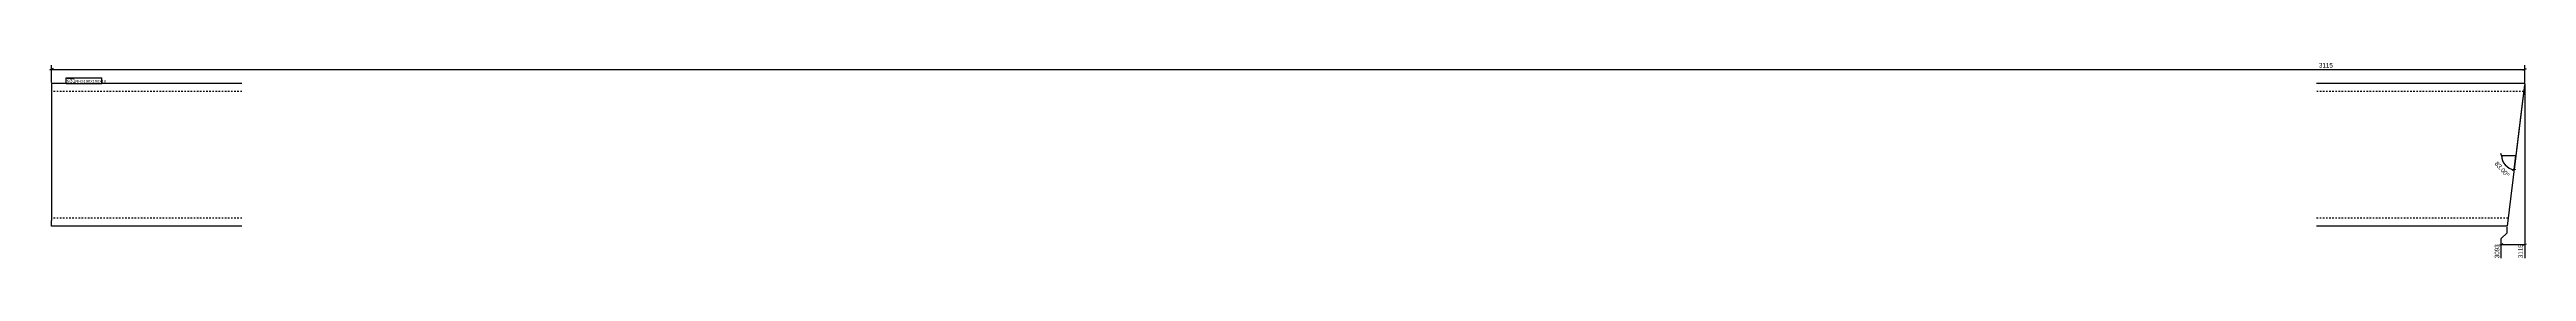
# Model space of a CAD drawing. Header units: millimetres. Extents: x 4 to 3124, y 3 to 252.
import ezdxf

# ---------------------------------------------------------------- set-up
doc = ezdxf.new("R2010")
doc.units = ezdxf.units.MM
doc.linetypes.add('DXK_LINE_DOT2', pattern=[3.9198, 1.9599, -1.9599])
for name, color, linetype in [('MÅLSÆTNING', 7, 'Continuous'), ('STÅL', 7, 'Continuous'), ('TEKST', 7, 'Continuous')]:
    doc.layers.add(name, color=color, linetype=linetype)
doc.styles.add('Arial Narrow', font='ARIALN.TTF', dxfattribs={"height": 0.2})

msp = doc.modelspace()

# ---------------------------------------------------------------- linework, layer by layer
at = {"layer": 'MÅLSÆTNING', "color": 7, "linetype": 'Continuous'}
for p, q in [((9, 243.9), (4.5, 242.1)), ((6.8, 226.5), (6.8, 248.3)), ((6.8, 243), (3121.5, 243)), ((3121.3, 223.5), (3108.2, 116.4)), ((3119.2, 242.1), (3123.7, 243.9)), ((3121.5, 226.5), (3121.5, 248.3)), ((3121.5, 223.5), (3121.5, 4.5)), ((3093.3, 132.1), (3091.5, 136.6)), ((3092.4, 134.3), (3110.4, 134.3)), ((3108.2, 116.4), (3110.4, 134.3)), ((3105.8, 115.8), (3110.5, 117.1)), ((3091.9, 29.2), (3099.4, 36.7)), ((3099.4, 36.7), (3099.4, 43.5)), ((3094.1, 22.6), (3089.6, 20.8)), ((3091.9, 4.5), (3091.9, 29.2)), ((3091.9, 21.7), (3121.5, 21.7)), ((3119.2, 20.8), (3123.7, 22.6))]:
    msp.add_line(p, q, dxfattribs=at)
msp.add_arc((3110.4, 134.3), 18, 180, 263, dxfattribs=at)
at = {"layer": 'STÅL', "color": 2, "linetype": 'Continuous'}
for p, q in [((246.8, 225), (6.8, 225)), ((6.8, 225), (6.8, 200)), ((3121.5, 225), (2859.4, 225)), ((3121.5, 225), (3118.4, 200)), ((6.8, 200), (6.8, 70)), ((3118.4, 200), (3099.4, 45)), ((6.8, 70), (6.8, 52.3)), ((6.8, 45), (6.8, 52.3)), ((246.8, 45), (6.8, 45)), ((3099.4, 45), (2859.4, 45))]:
    msp.add_line(p, q, dxfattribs=at)
at = {"layer": 'STÅL', "color": 7, "linetype": 'DXK_LINE_DOT2'}
for p, q in [((3121.3, 223.1), (3118.4, 200)), ((246.8, 215), (6.8, 215)), ((3120.3, 215), (2859.4, 215)), ((6.8, 70), (6.8, 52.3)), ((246.8, 55), (6.8, 55)), ((3100.6, 55), (2859.4, 55))]:
    msp.add_line(p, q, dxfattribs=at)

# ---------------------------------------------------------------- next in the draw order: wipeouts: each hides what was drawn before it
at = {"color": 0}
for points, layer in [([(2878.2, 244.1), (2878.2, 252.5), (2861.2, 252.5), (2861.2, 244.1)], 'MÅLSÆTNING'), ([(3096.3, 107.1), (3102.6, 112.7), (3087.9, 129.2), (3081.6, 123.6)], 'MÅLSÆTNING'), ([(35.5, 226), (35.5, 231.3), (26.3, 231.3), (26.3, 226)], 'TEKST')]:
    msp.add_wipeout(points, dxfattribs=at).dxf.layer = layer
at = {"color": 0, "linetype": 'Continuous'}
for points in [[(3090.7, 20.3), (3082.3, 20.3), (3082.3, 3.3), (3090.7, 3.3)], [(3120.3, 20.3), (3111.9, 20.3), (3111.9, 3.3), (3120.3, 3.3)]]:
    msp.add_wipeout(points, dxfattribs=at).dxf.layer = 'MÅLSÆTNING'

# ---------------------------------------------------------------- next in the draw order: texts
at = {"layer": 'MÅLSÆTNING', "color": 3, "style": 'Arial Narrow'}
msp.add_text('3115', height=5.73, dxfattribs=at).set_placement((2862.4, 245.3))
msp.add_text('83.00°', height=5.73, rotation=-48.5009, dxfattribs=at).set_placement((3083.3, 123.5))
at = {"layer": 'MÅLSÆTNING', "color": 3, "linetype": 'Continuous', "style": 'Arial Narrow'}
for s, p in [('3093', (3089.5, 4.5)), ('3115', (3119.1, 4.5))]:
    msp.add_text(s, height=5.73, rotation=90.0002, dxfattribs=at).set_placement(p)

# ---------------------------------------------------------------- next in the draw order: wipeouts: each hides what was drawn before it
at = {"color": 0}
msp.add_wipeout([(35.5, 226), (35.5, 231.3), (26.3, 231.3), (26.3, 226)], dxfattribs=at).dxf.layer = 'TEKST'

# ---------------------------------------------------------------- next in the draw order: wipeouts: each hides what was drawn before it
msp.add_wipeout([(69.5, 226), (69.5, 229.8), (37.1, 229.8), (37.1, 226)], dxfattribs=at).dxf.layer = 'TEKST'

# ---------------------------------------------------------------- next in the draw order: wipeouts: each hides what was drawn before it
msp.add_wipeout([(69.5, 226), (69.5, 229.8), (37.1, 229.8), (37.1, 226)], dxfattribs=at).dxf.layer = 'TEKST'

# ---------------------------------------------------------------- next in the draw order: linework, layer by layer
at = {"layer": 'TEKST', "color": 7, "linetype": 'Continuous'}
for p, q in [((25.4, 232.2), (70.4, 232.2)), ((25.4, 225.1), (25.4, 232.2)), ((25.4, 225.1), (70.4, 225.1)), ((70.4, 225.1), (70.4, 232.2))]:
    msp.add_line(p, q, dxfattribs=at)

# ---------------------------------------------------------------- next in the draw order: texts
at = {"layer": 'TEKST', "color": 3, "style": 'Arial Narrow'}
for s, height, p in [('s31', 5.01, (26.3, 226)), ('RHS180X180X10', 3.579, (37.1, 226))]:
    msp.add_text(s, height=height, dxfattribs=at).set_placement(p)

doc.saveas('drawing.dxf')
